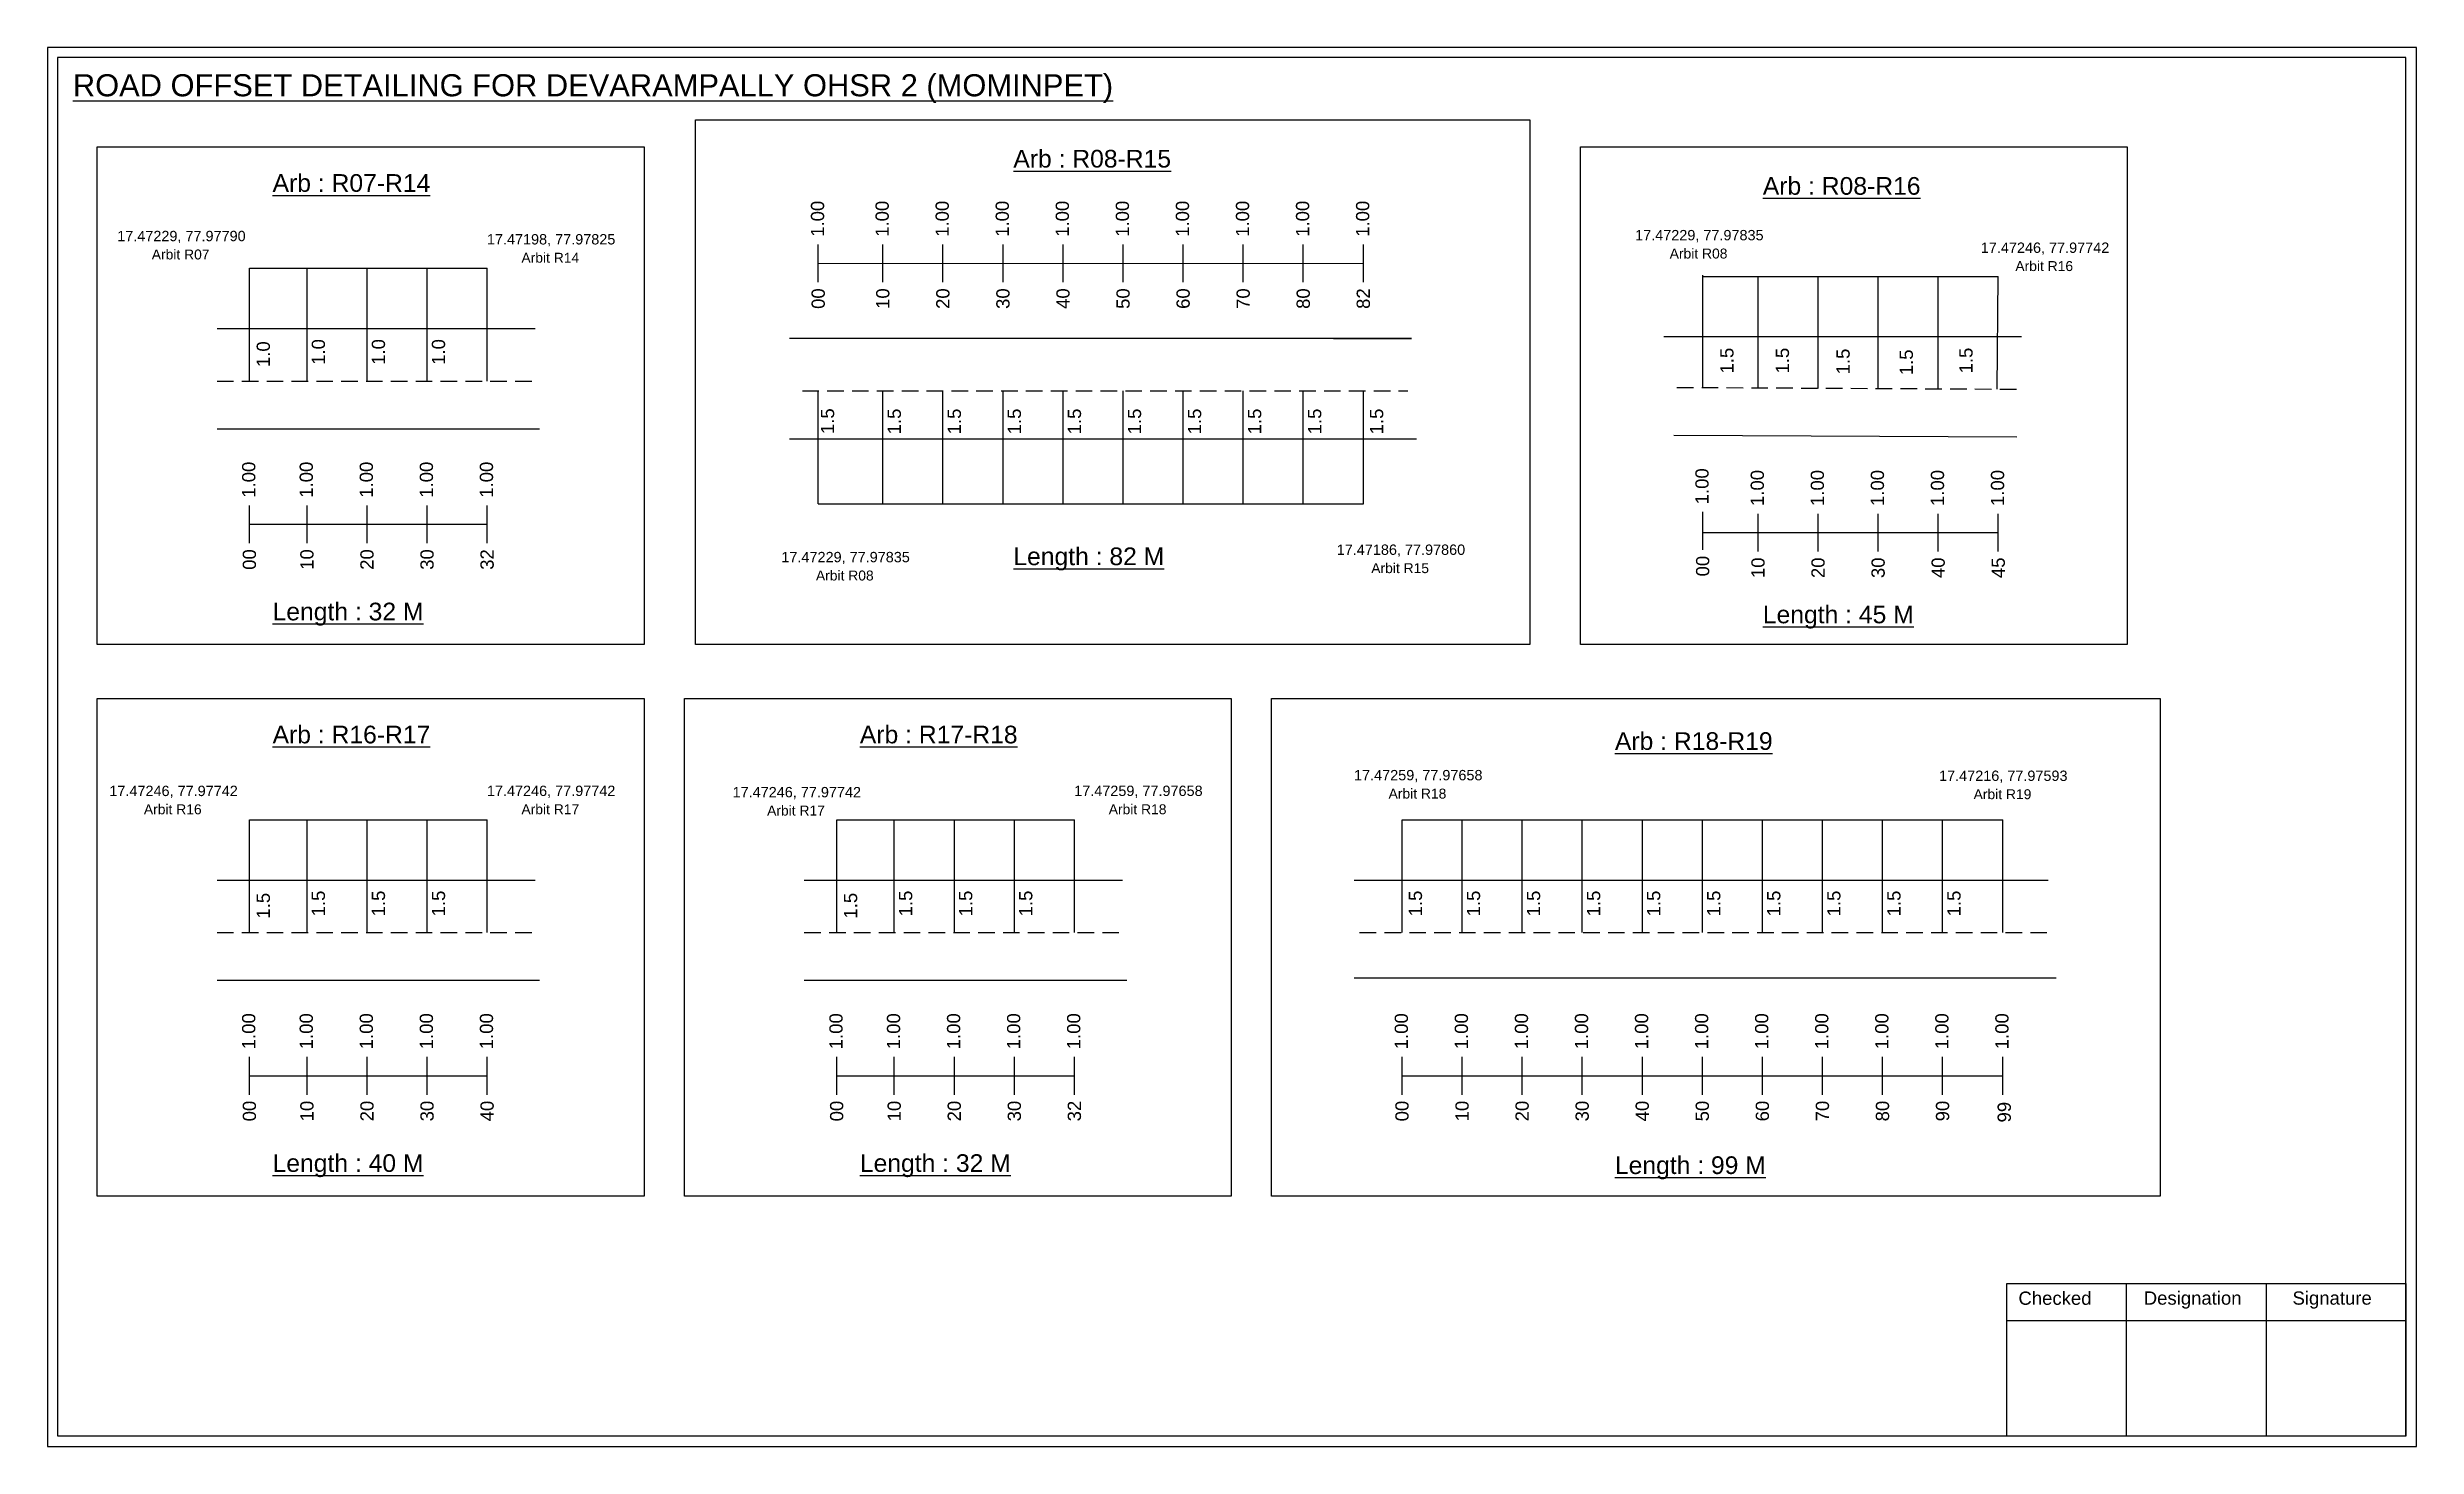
# Model space of a CAD drawing. Header units: inches. Extents: x -117 to 51867, y -12715 to 3423.
# Drawn here: x 15859 to 16396, y -3161 to -2845 of the extents above; entities that cross this region are included whole.
import ezdxf

# ---------------------------------------------------------------- set-up
doc = ezdxf.new("R2010")
doc.units = ezdxf.units.IN
doc.header["$MEASUREMENT"] = 0
doc.linetypes.add('DASHED2', pattern=[0.375, 0.25, -0.125])
doc.layers.add('PDF_Geometry', color=7, linetype='Continuous')
doc.layers.add('PDF_Text', color=5, linetype='Continuous')
doc.styles.add('PDF Arial', font='arial.ttf')
doc.styles.get("Standard").update_dxf_attribs({"font": 'arial.ttf'})

msp = doc.modelspace()

# ---------------------------------------------------------------- texts
at = {"color": 242, "true_color": 0xcd2027}
for s, height, p in [('%%UROAD OFFSET DETAILING FOR DEVARAMPALLY OHSR 2 (MOMINPET)', 5, (15865.05, -2855.63)), ('%%UArb : R08-R15', 4, (16078, -2871.75)), ('%%UArb : R07-R14', 4, (15910.27, -2877.25)), ('%%UArb : R08-R16', 4, (16247.71, -2877.91)), ('%%ULength : 82 M', 4, (16078, -2961.75)), ('%%ULength : 32 M', 4, (15910.27, -2974.25)), ('%%ULength : 45 M', 4, (16247.71, -2974.91)), ('%%UArb : R16-R17', 4, (15910.27, -3002.09)), ('%%UArb : R17-R18', 4, (16043.25, -3002.09)), ('%%UArb : R18-R19', 4, (16214.22, -3003.57)), ('%%ULength : 40 M', 4, (15910.27, -3099.09)), ('%%ULength : 32 M', 4, (16043.25, -3099.09)), ('%%ULength : 99 M', 4, (16214.22, -3099.57))]:
    msp.add_text(s, height=height, dxfattribs=at).set_placement(p)
at = {"color": 217, "true_color": 0x93278f}
for s, p in [('1.00', (16035.16, -2887.43)), ('1.00', (16049.79, -2887.43)), ('1.00', (16063.39, -2887.43)), ('1.00', (16076.99, -2887.43)), ('1.00', (16090.59, -2887.43)), ('1.00', (16104.19, -2887.43)), ('1.00', (16117.79, -2887.43)), ('1.00', (16131.39, -2887.43)), ('1.00', (16144.99, -2887.43)), ('1.00', (16158.59, -2887.43)), ('00', (16035.31, -2903.75)), ('10', (16049.94, -2903.75)), ('20', (16063.54, -2903.75)), ('30', (16077.14, -2903.75)), ('40', (16090.74, -2903.75)), ('50', (16104.34, -2903.75)), ('60', (16117.94, -2903.75)), ('70', (16131.54, -2903.75)), ('80', (16145.14, -2903.75)), ('82', (16158.74, -2903.75)), ('1.00', (15906.36, -2946.49)), ('1.00', (15919.39, -2946.49)), ('1.00', (15932.99, -2946.49)), ('1.00', (15946.59, -2946.49)), ('1.00', (15960.19, -2946.49)), ('1.00', (16235.43, -2947.98)), ('1.00', (16247.95, -2948.36)), ('1.00', (16261.55, -2948.36)), ('1.00', (16275.15, -2948.36)), ('1.00', (16288.75, -2948.36)), ('1.00', (16302.35, -2948.36)), ('00', (15906.51, -2962.81)), ('10', (15919.54, -2962.81)), ('20', (15933.14, -2962.81)), ('30', (15946.74, -2962.81)), ('32', (15960.34, -2962.81)), ('00', (16235.58, -2964.3)), ('10', (16248.11, -2964.68)), ('20', (16261.71, -2964.68)), ('30', (16275.31, -2964.68)), ('40', (16288.91, -2964.68)), ('45', (16302.51, -2964.68)), ('1.00', (15906.36, -3071.33)), ('1.00', (15919.39, -3071.33)), ('1.00', (15932.99, -3071.33)), ('1.00', (15946.59, -3071.33)), ('1.00', (15960.19, -3071.33)), ('1.00', (16039.34, -3071.33)), ('1.00', (16052.37, -3071.33)), ('1.00', (16065.97, -3071.33)), ('1.00', (16079.57, -3071.33)), ('1.00', (16093.17, -3071.33)), ('1.00', (16167.35, -3071.33)), ('1.00', (16180.95, -3071.33)), ('1.00', (16194.55, -3071.33)), ('1.00', (16208.15, -3071.33)), ('1.00', (16221.75, -3071.33)), ('1.00', (16235.35, -3071.33)), ('1.00', (16248.95, -3071.33)), ('1.00', (16262.55, -3071.33)), ('1.00', (16276.15, -3071.33)), ('1.00', (16289.75, -3071.33)), ('1.00', (16303.35, -3071.33)), ('00', (15906.51, -3087.65)), ('10', (15919.54, -3087.65)), ('20', (15933.14, -3087.65)), ('30', (15946.74, -3087.65)), ('40', (15960.34, -3087.65)), ('00', (16039.49, -3087.65)), ('10', (16052.52, -3087.65)), ('20', (16066.12, -3087.65)), ('30', (16079.72, -3087.65)), ('32', (16093.32, -3087.65)), ('00', (16167.5, -3087.65)), ('10', (16181.1, -3087.65)), ('20', (16194.7, -3087.65)), ('30', (16208.3, -3087.65)), ('40', (16221.9, -3087.65)), ('50', (16235.5, -3087.65)), ('60', (16249.1, -3087.65)), ('70', (16262.7, -3087.65)), ('80', (16276.3, -3087.65)), ('90', (16289.9, -3087.65)), ('99', (16303.87, -3087.9))]:
    msp.add_text(s, height=3, rotation=90, dxfattribs=at).set_placement(p)
at = {"color": 5}
for s, height, p in [('17.47229, 77.97790', 2.34, (15875.09, -2888.42)), ('17.47229, 77.97835', 2.34, (16218.8, -2888.22)), ('Arbit R07', 2.246, (15882.91, -2892.55)), ('17.47198, 77.97825', 2.34, (15958.8, -2889.16)), ('Arbit R14', 2.246, (15966.62, -2893.29)), ('Arbit R08', 2.246, (16226.62, -2892.34)), ('17.47246, 77.97742', 2.34, (16297.07, -2891.06)), ('Arbit R16', 2.246, (16304.89, -2895.18)), ('17.47229, 77.97835', 2.34, (16025.48, -2961.09)), ('17.47186, 77.97860', 2.34, (16151.23, -2959.42)), ('Arbit R15', 2.246, (16159.05, -2963.55)), ('Arbit R08', 2.246, (16033.3, -2965.22)), ('17.47259, 77.97658', 2.34, (16155.15, -3010.45)), ('17.47216, 77.97593', 2.34, (16287.62, -3010.59)), ('17.47246, 77.97742', 2.34, (15873.31, -3014.02)), ('17.47246, 77.97742', 2.34, (15958.8, -3014)), ('17.47246, 77.97742', 2.34, (16014.43, -3014.3)), ('17.47259, 77.97658', 2.34, (16091.78, -3014)), ('Arbit R18', 2.246, (16162.97, -3014.58)), ('Arbit R19', 2.246, (16295.44, -3014.72)), ('Arbit R16', 2.246, (15881.13, -3018.14)), ('Arbit R17', 2.246, (15966.62, -3018.13)), ('Arbit R17', 2.246, (16022.25, -3018.42)), ('Arbit R18', 2.246, (16099.6, -3018.13))]:
    msp.add_text(s, height=height, dxfattribs=at).set_placement(p)
for s, p in [('1.0', (15909.66, -2916.91)), ('1.0', (15922.13, -2916.41)), ('1.0', (15935.73, -2916.41)), ('1.0', (15949.33, -2916.41)), ('1.5', (16241.07, -2918.37)), ('1.5', (16253.64, -2918.37)), ('1.5', (16267.38, -2918.57)), ('1.5', (16295.21, -2918.35)), ('1.5', (16281.7, -2918.76)), ('1.5', (16037.43, -2932.08)), ('1.5', (16052.53, -2932.14)), ('1.5', (16066.13, -2932.14)), ('1.5', (16079.73, -2932.14)), ('1.5', (16093.33, -2932.14)), ('1.5', (16106.93, -2932.14)), ('1.5', (16120.53, -2932.14)), ('1.5', (16134.13, -2932.14)), ('1.5', (16147.73, -2932.14)), ('1.5', (16161.75, -2932.14)), ('1.5', (15909.66, -3041.75)), ('1.5', (15922.13, -3041.25)), ('1.5', (15935.73, -3041.25)), ('1.5', (15949.33, -3041.25)), ('1.5', (16042.64, -3041.75)), ('1.5', (16055.11, -3041.25)), ('1.5', (16068.71, -3041.25)), ('1.5', (16082.31, -3041.25)), ('1.5', (16170.54, -3041.25)), ('1.5', (16183.69, -3041.25)), ('1.5', (16197.29, -3041.25)), ('1.5', (16210.89, -3041.25)), ('1.5', (16224.49, -3041.25)), ('1.5', (16238.09, -3041.25)), ('1.5', (16251.69, -3041.25)), ('1.5', (16265.29, -3041.25)), ('1.5', (16278.89, -3041.25)), ('1.5', (16292.49, -3041.25))]:
    msp.add_text(s, height=3, rotation=90).set_placement(p)
at = {"layer": 'PDF_Text', "color": 7, "attachment_point": 7, "style": 'PDF Arial'}
for s, insert, char_height in [('Checked', (16305.59, -3129.22), 3.001), ('Designation', (16333.97, -3130.05), 3.0006), ('Signature', (16367.65, -3130.05), 3.001)]:
    msp.add_mtext(s, dxfattribs=dict(at, insert=insert, char_height=char_height))

# ---------------------------------------------------------------- linework, layer by layer
at = {"color": 217, "true_color": 0x93278f}
for p, q in [((16033.83, -2897.72), (16033.83, -2889.17)), ((16048.46, -2897.72), (16048.46, -2889.17)), ((16062.06, -2897.72), (16062.06, -2889.17)), ((16075.66, -2897.72), (16075.66, -2889.17)), ((16089.26, -2897.72), (16089.26, -2889.17)), ((16102.86, -2897.72), (16102.86, -2889.17)), ((16116.46, -2897.72), (16116.46, -2889.17)), ((16130.06, -2897.72), (16130.06, -2889.17)), ((16143.66, -2897.72), (16143.66, -2889.17)), ((16157.26, -2897.72), (16157.26, -2889.17)), ((16033.83, -2893.45), (16157.26, -2893.38)), ((15905.03, -2956.78), (15905.03, -2948.22)), ((15918.07, -2956.78), (15918.07, -2948.22)), ((15931.67, -2956.78), (15931.67, -2948.22)), ((15945.27, -2956.78), (15945.27, -2948.22)), ((15958.87, -2956.78), (15958.87, -2948.22)), ((16234.11, -2958.27), (16234.11, -2949.71)), ((16246.63, -2958.66), (16246.63, -2950.1)), ((16260.23, -2958.66), (16260.23, -2950.1)), ((16273.83, -2958.66), (16273.83, -2950.1)), ((16287.43, -2958.66), (16287.43, -2950.1)), ((16301.03, -2958.66), (16301.03, -2950.1)), ((15905.03, -2952.51), (15958.87, -2952.5)), ((16234.11, -2954.39), (16301.03, -2954.37)), ((15905.03, -3081.62), (15905.03, -3073.06)), ((15918.07, -3081.62), (15918.07, -3073.06)), ((15931.67, -3081.62), (15931.67, -3073.06)), ((15945.27, -3081.62), (15945.27, -3073.06)), ((15958.87, -3081.62), (15958.87, -3073.06)), ((16038.01, -3081.62), (16038.01, -3073.06)), ((16051.05, -3081.62), (16051.05, -3073.06)), ((16064.65, -3081.62), (16064.65, -3073.06)), ((16078.25, -3081.62), (16078.25, -3073.06)), ((16091.85, -3081.62), (16091.85, -3073.06)), ((16166.03, -3081.62), (16166.03, -3073.06)), ((16179.63, -3081.62), (16179.63, -3073.06)), ((16193.23, -3081.62), (16193.23, -3073.06)), ((16206.83, -3081.62), (16206.83, -3073.06)), ((16220.43, -3081.62), (16220.43, -3073.06)), ((16234.03, -3081.62), (16234.03, -3073.06)), ((16247.63, -3081.62), (16247.63, -3073.06)), ((16261.23, -3081.62), (16261.23, -3073.06)), ((16274.83, -3081.62), (16274.83, -3073.06)), ((16288.43, -3081.62), (16288.43, -3073.06)), ((16302.03, -3081.62), (16302.03, -3073.06)), ((15905.03, -3077.35), (15958.87, -3077.34)), ((16038.01, -3077.35), (16091.85, -3077.34)), ((16166.03, -3077.35), (16302.03, -3077.32))]:
    msp.add_line(p, q, dxfattribs=at)
at = {"color": 5}
for p, q in [((15905.03, -2894.55), (15958.87, -2894.55)), ((16234.11, -2896.42), (16301.03, -2896.42)), ((16033.83, -2947.87), (16157.26, -2947.87)), ((15905.03, -3019.39), (15958.87, -3019.39)), ((16038.01, -3019.39), (16091.85, -3019.39)), ((16166.03, -3019.39), (16302.03, -3019.39))]:
    msp.add_line(p, q, dxfattribs=at)
for p, q in [((15905.03, -2920.08), (15905.03, -2894.55)), ((15918.07, -2920.08), (15918.07, -2894.55)), ((15931.67, -2920.08), (15931.67, -2894.55)), ((15945.27, -2920.08), (15945.27, -2894.55)), ((15958.87, -2920.08), (15958.87, -2894.55)), ((16234.11, -2921.66), (16234.11, -2896.12)), ((16246.63, -2921.71), (16246.63, -2896.42)), ((16260.23, -2921.76), (16260.23, -2896.42)), ((16273.83, -2921.7), (16273.83, -2896.42)), ((16287.43, -2921.96), (16287.43, -2896.42)), ((16300.8, -2921.92), (16301.03, -2896.42)), ((15897.69, -2908.2), (15969.72, -2908.2)), ((16168.14, -2910.45), (16027.28, -2910.45)), ((16150.51, -2910.45), (16168.14, -2910.45)), ((16306.28, -2910.09), (16225.32, -2910.09)), ((16033.83, -2947.87), (16033.83, -2922.33)), ((16048.46, -2947.87), (16048.46, -2922.33)), ((16062.06, -2947.87), (16062.06, -2922.33)), ((16075.66, -2947.87), (16075.66, -2922.33)), ((16089.26, -2947.87), (16089.26, -2922.33)), ((16102.86, -2947.87), (16102.86, -2922.33)), ((16116.46, -2947.87), (16116.46, -2922.33)), ((16130.06, -2947.87), (16130.06, -2922.33)), ((16143.66, -2947.87), (16143.66, -2922.33)), ((16157.26, -2947.87), (16157.26, -2922.33)), ((15897.69, -2930.88), (15970.72, -2930.88)), ((16027.28, -2933.13), (16059.39, -2933.13)), ((16059.39, -2933.13), (16169.26, -2933.13)), ((16227.53, -2932.3), (16305.26, -2932.73)), ((15905.03, -3044.92), (15905.03, -3019.39)), ((15918.07, -3044.92), (15918.07, -3019.39)), ((15931.67, -3044.92), (15931.67, -3019.39)), ((15945.27, -3044.92), (15945.27, -3019.39)), ((15958.87, -3044.92), (15958.87, -3019.39)), ((16038.01, -3044.92), (16038.01, -3019.39)), ((16051.05, -3044.92), (16051.05, -3019.39)), ((16064.65, -3044.92), (16064.65, -3019.39)), ((16078.25, -3044.92), (16078.25, -3019.39)), ((16091.85, -3044.92), (16091.85, -3019.39)), ((16166.03, -3044.92), (16166.03, -3019.39)), ((16179.63, -3044.92), (16179.63, -3019.39)), ((16193.23, -3044.92), (16193.23, -3019.39)), ((16206.83, -3044.92), (16206.83, -3019.39)), ((16220.43, -3044.92), (16220.43, -3019.39)), ((16234.03, -3044.92), (16234.03, -3019.39)), ((16247.63, -3044.92), (16247.63, -3019.39)), ((16261.23, -3044.92), (16261.23, -3019.39)), ((16274.83, -3044.92), (16274.83, -3019.39)), ((16288.43, -3044.92), (16288.43, -3019.39)), ((16302.03, -3044.92), (16302.03, -3019.39)), ((15897.69, -3033.04), (15969.72, -3033.04)), ((16030.67, -3033.04), (16102.7, -3033.04)), ((16155.15, -3033.04), (16312.3, -3033.04)), ((15897.69, -3055.72), (15970.72, -3055.72)), ((16030.67, -3055.72), (16103.7, -3055.72)), ((16314.13, -3055.22), (16155.15, -3055.22))]:
    msp.add_line(p, q)
at = {"linetype": 'DASHED2', "ltscale": 15}
for p, q in [((15897.69, -2920.08), (15970.22, -2920.08)), ((16030.24, -2922.33), (16167.29, -2922.33)), ((16228.25, -2921.51), (16306.53, -2921.92)), ((15897.69, -3044.92), (15970.22, -3044.92)), ((16030.67, -3044.92), (16103.2, -3044.92)), ((16156.42, -3044.92), (16312.3, -3044.92))]:
    msp.add_line(p, q, dxfattribs=at)
for points in [[(16006.06, -2860.92), (16194.98, -2860.92), (16194.98, -2979.74), (16006.06, -2979.74)], [(15870.57, -2867.06), (15994.37, -2867.06), (15994.37, -2979.74), (15870.57, -2979.74)], [(16206.4, -2867.06), (16330.21, -2867.06), (16330.21, -2979.74), (16206.4, -2979.74)], [(15870.57, -2991.9), (15994.37, -2991.9), (15994.37, -3104.58), (15870.57, -3104.58)], [(16003.55, -2991.9), (16127.35, -2991.9), (16127.35, -3104.58), (16003.55, -3104.58)], [(16136.43, -2991.9), (16337.67, -2991.9), (16337.67, -3104.58), (16136.43, -3104.58)]]:
    msp.add_lwpolyline(points, close=True)
at = {"layer": 'PDF_Geometry'}
for points in [[(15859.28, -2844.56), (15859.28, -3161.27), (16395.75, -3161.27), (16395.75, -2844.56)], [(15861.6, -2846.88), (15861.6, -3158.85), (16393.33, -3158.85), (16393.33, -2846.88)]]:
    msp.add_lwpolyline(points, close=True, dxfattribs=at)
at = {"layer": 'PDF_Geometry', "color": 242, "true_color": 0xcc1f26}
msp.add_lwpolyline([(16393.33, -3158.94), (16302.99, -3158.94), (16302.99, -3124.33), (16393.33, -3124.33)], close=True, dxfattribs=at)
for points in [[(16329.97, -3124.33), (16329.97, -3158.94)], [(16361.7, -3124.33), (16361.7, -3158.94)], [(16302.99, -3132.7), (16393.33, -3132.7)]]:
    msp.add_lwpolyline(points, dxfattribs=at)

msp.set_redraw_order([(e.dxf.handle, doc.entitydb.next_handle()) for e in msp.query("TEXT MTEXT ATTDEF DIMENSION ARC_DIMENSION")])  # texts and dimensions are drawn at this point

doc.saveas('drawing.dxf')
